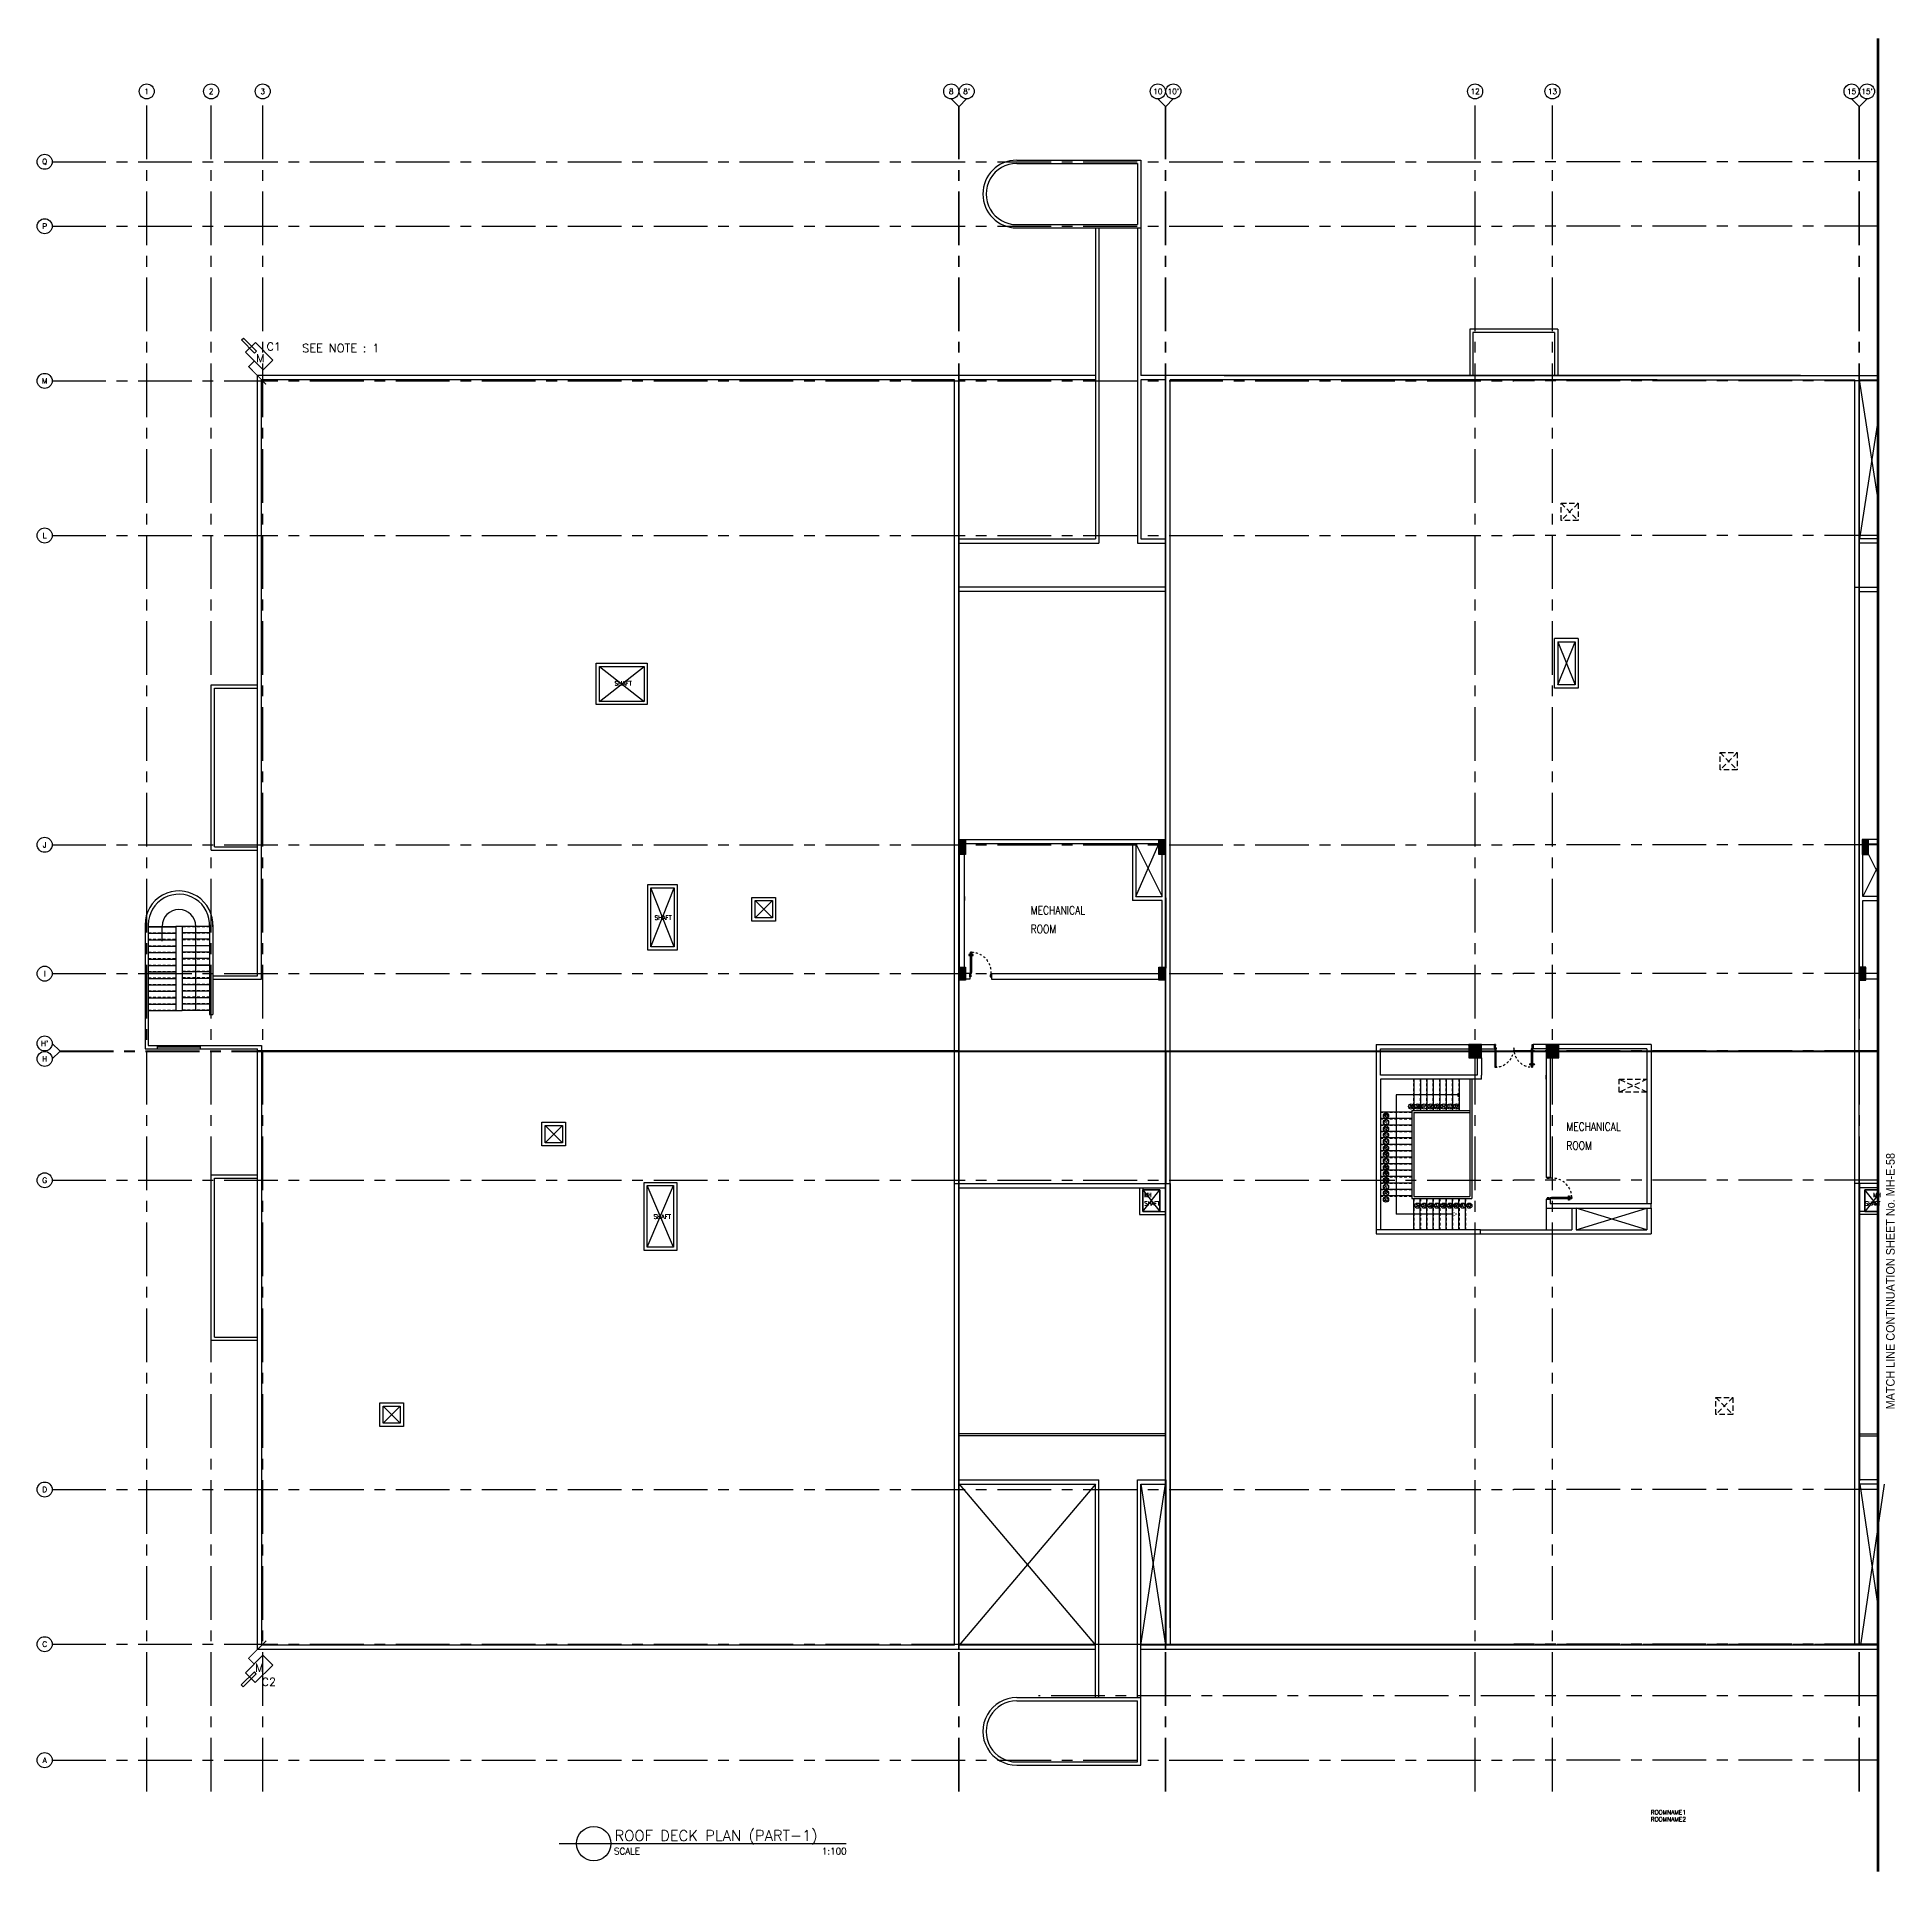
# Model space of a CAD drawing. Extents: x 89222.2 to 89308.7, y 39917.8 to 40003.3.
import ezdxf
from ezdxf.enums import TextEntityAlignment as Align

# ---------------------------------------------------------------- set-up
doc = ezdxf.new("R2010")
doc.units = 0
doc.header["$MEASUREMENT"] = 0
for name, pattern in [('CENTER2', [1.125, 0.75, -0.125, 0.125, -0.125]), ('CENTERX2', [4, 2.5, -0.5, 0.5, -0.5]), ('HIDDEN', [0.375, 0.25, -0.125]), ('HIDDEN2', [0.1875, 0.125, -0.0625])]:
    doc.linetypes.add(name, pattern=pattern)
doc.layers.get('0').update_dxf_attribs({"color": 11, "linetype": 'CONTINUOUS'})
for name, color, linetype in [('AX', 11, 'CONTINUOUS'), ('AX-CR', 11, 'CONTINUOUS'), ('AX-TXT', 11, 'CONTINUOUS'), ('AXES', 11, 'CENTERX2'), ('COL', 11, 'CONTINUOUS'), ('DOOR', 11, 'CONTINUOUS'), ('E-CCTV', 4, 'CONTINUOUS'), ('E-TV', 4, 'CONTINUOUS'), ('EJ', 11, 'CONTINUOUS'), ('ELEV', 11, 'CONTINUOUS'), ('HAT', 11, 'CONTINUOUS'), ('PROJ-L', 11, 'CONTINUOUS'), ('RM-NAME', 11, 'CONTINUOUS'), ('ROOF', 11, 'CONTINUOUS'), ('SHAFT', 11, 'CONTINUOUS'), ('SHAFTS', 11, 'CONTINUOUS'), ('STR', 11, 'CONTINUOUS'), ('STR-H', 11, 'HIDDEN2'), ('TEXT', 11, 'CONTINUOUS'), ('TITLETEXT', 11, 'CONTINUOUS'), ('TXT', 3, 'CONTINUOUS'), ('TXT1', 3, 'CONTINUOUS'), ('WALL', 11, 'CONTINUOUS'), ('WIN', 11, 'CONTINUOUS')]:
    doc.layers.add(name, color=color, linetype=linetype)
doc.styles.add('ROMANS', font='ROMANS.shx')
doc.styles.add('TTXT', font='swisse.ttf', dxfattribs={"width": 0.6})

# ---------------------------------------------------------------- blocks, each defined once
blk = doc.blocks.new('STL-DR')
at = {"layer": 'DOOR', "color": 0, "linetype": 'ByBlock'}
for p, q in [((50, 0), (0, 0)), ((0, -150), (0, 0)), ((50, -100), (50, 0)), ((0, -150), (25, -150)), ((25, -100), (50, -100)), ((25, -150), (25, -100)), ((75, -150), (25, -150)), ((25, -200), (25, -150)), ((75, -200), (25, -200)), ((75, -150), (75, -200)), ((950, -100), (950, 0)), ((950, 0), (1000, 0)), ((975, -100), (950, -100)), ((975, -150), (975, -100)), ((1000, -150), (975, -150)), ((1000, 0), (1000, -150)), ((18, -990), (9, -990)), ((9, -1055), (9, -990)), ((18, -1055), (9, -1055)), ((18, -978), (18, -1068)), ((25, -978), (18, -978)), ((18, -1055), (18, -990)), ((25, -1068), (18, -1068)), ((25, -1100), (75, -1100)), ((25, -1100), (25, -1150)), ((25, -1150), (75, -1150)), ((75, -1150), (25, -1150)), ((75, -978), (82, -978)), ((75, -1068), (82, -1068)), ((75, -1100), (75, -1150)), ((82, -978), (82, -1068)), ((82, -990), (91, -990)), ((82, -1055), (82, -990)), ((82, -1055), (91, -1055)), ((91, -1055), (91, -990))]:
    blk.add_line(p, q, dxfattribs=at)
at = {"layer": 'DOOR', "linetype": 'ByBlock'}
for p, q in [((25, -200), (25, -1100)), ((75, -1100), (75, -200))]:
    blk.add_line(p, q, dxfattribs=at)
at = {"layer": 'DOOR', "color": 0, "linetype": 'ByBlock'}
for centre in [(-24, -1023), (124, -1023)]:
    blk.add_circle(centre, 32.4, dxfattribs=at)
at = {"layer": 'DOOR', "linetype": 'HIDDEN', "ltscale": 0.5}
blk.add_arc((50, -223), 928, 271.54399, 4.48155, dxfattribs=at)
at = {"layer": 'WALL'}
for p, q in [((0, 0), (0, -150)), ((0, 0), (0, -150)), ((1000, 0), (1000, -150))]:
    blk.add_line(p, q, dxfattribs=at)
blk = doc.blocks.new('A$C272A55A0')
at = {"layer": 'DOOR', "color": 0, "linetype": 'ByBlock'}
for p, q in [((0, 900), (0, 1050)), ((50, 1050), (0, 1050)), ((0, 900), (25, 900)), ((25, 950), (50, 950)), ((25, 900), (25, 950)), ((75, 900), (25, 900)), ((25, 850), (25, 900)), ((58, 870), (42, 870)), ((42, 870), (42, 850)), ((50, 950), (50, 1050)), ((58, 850), (58, 870)), ((75, 900), (75, 850)), ((1725, 900), (1775, 900)), ((1725, 900), (1725, 850)), ((1742, 870), (1758, 870)), ((1742, 850), (1742, 870)), ((1750, 950), (1750, 1050)), ((1750, 1050), (1800, 1050)), ((1775, 950), (1750, 950)), ((1758, 870), (1758, 850)), ((1775, 900), (1775, 950)), ((1800, 900), (1775, 900)), ((1775, 850), (1775, 900)), ((1800, 1050), (1800, 900)), ((42, 850), (25, 850)), ((25, 50), (42, 50)), ((25, 50), (25, 0)), ((25, 0), (75, 0)), ((75, 0), (25, 0)), ((42, 50), (42, 30)), ((42, 30), (58, 30)), ((75, 850), (58, 850)), ((58, 50), (75, 50)), ((58, 50), (58, 30)), ((75, 50), (75, 0)), ((1718, 160), (1709, 160)), ((1709, 95), (1709, 160)), ((1718, 95), (1709, 95)), ((1725, 173), (1718, 173)), ((1718, 173), (1718, 83)), ((1718, 95), (1718, 160)), ((1725, 83), (1718, 83)), ((1725, 850), (1742, 850)), ((1742, 50), (1725, 50)), ((1725, 50), (1725, 0)), ((1775, 0), (1725, 0)), ((1725, 0), (1775, 0)), ((1742, 50), (1742, 30)), ((1758, 30), (1742, 30)), ((1758, 850), (1775, 850)), ((1775, 50), (1758, 50)), ((1758, 50), (1758, 30)), ((1775, 173), (1782, 173)), ((1775, 83), (1782, 83)), ((1775, 50), (1775, 0)), ((1782, 173), (1782, 83)), ((1782, 160), (1791, 160)), ((1782, 95), (1782, 160)), ((1782, 95), (1791, 95)), ((1791, 95), (1791, 160))]:
    blk.add_line(p, q, dxfattribs=at)
at = {"layer": 'DOOR', "color": 9, "linetype": 'ByBlock'}
for p, q in [((50, 1050), (0, 1010)), ((50, 1050), (0, 937)), ((50, 1050), (37, 950)), ((1750, 1050), (1800, 1010)), ((1750, 1050), (1800, 937)), ((1750, 1050), (1763, 950))]:
    blk.add_line(p, q, dxfattribs=at)
at = {"layer": 'DOOR', "linetype": 'ByBlock'}
for p, q in [((25, 850), (25, 50)), ((42, 850), (42, 50)), ((58, 850), (58, 50)), ((75, 50), (75, 850)), ((1725, 50), (1725, 850)), ((1742, 850), (1742, 50)), ((1758, 850), (1758, 50)), ((1775, 850), (1775, 50))]:
    blk.add_line(p, q, dxfattribs=at)
at = {"layer": 'DOOR', "color": 0, "linetype": 'ByBlock'}
for centre in [(1676, 128), (1824, 128)]:
    blk.add_circle(centre, 32.4, dxfattribs=at)
at = {"layer": 'DOOR', "color": 9, "linetype": 'ByBlock'}
for centre, radius, start, end in [((50, 1050), 54.4, 203.20738, 270), ((50, 1050), 74.4, 227.77643, 270), ((50, 1050), 94.4, 238.01819, 270), ((50, 1050), 114, 244.08384, 257.37743), ((50, 1050), 134, 248.15985, 259.28002), ((50, 1050), 154, 251.10529, 256.28577), ((50, 1050), 34.4, 180, 270), ((50, 1050), 14.4, 180, 270), ((1750, 1050), 14.4, 270, 0), ((1750, 1050), 34.4, 270, 0), ((1750, 1050), 54.4, 270, 336.79262), ((1750, 1050), 74.4, 270, 312.22357), ((1750, 1050), 94.4, 270, 301.98181), ((1750, 1050), 114, 282.62257, 295.91616), ((1750, 1050), 134, 280.71998, 291.84015), ((1750, 1050), 154, 283.71423, 288.89471)]:
    blk.add_arc(centre, radius, start, end, dxfattribs=at)
at = {"layer": 'DOOR', "linetype": 'HIDDEN', "ltscale": 0.5}
for centre, start, end in [((50, 851), 268.31738, 3.29648), ((1750, 851), 176.70352, 271.68262)]:
    blk.add_arc(centre, 851, start, end, dxfattribs=at)
at = {"layer": 'WALL', "linetype": 'ByBlock'}
blk.add_line((1800, 900), (1800, 1050), dxfattribs=at)
blk = doc.blocks.new('C5')
at = {"layer": 'HAT', "linetype": 'ByBlock'}
h = blk.add_hatch(dxfattribs=at)
h.set_pattern_fill('ANSI31', color=256, scale=300, style=0)
h.set_pattern_definition([(45, (-223356.182, -51411.005), (-26.516504, 26.516504), [])])
h.paths.add_polyline_path([(300, 300), (0, 300), (0, 0), (300, 0)])
h.paths.add_polyline_path([(600, 300), (300, 300), (300, 0), (600, 0)])
at = {"layer": 'COL'}
blk.add_lwpolyline([(600, 300), (0, 300), (0, 0), (600, 0)], close=True, dxfattribs=at)
blk = doc.blocks.new('C11')
at = {"layer": 'HAT'}
h = blk.add_hatch(dxfattribs=at)
h.set_pattern_fill('ANSI31', color=256, scale=300, style=0)
h.set_pattern_definition([(45, (-248556.182, -75061.005), (-26.5165043, 26.5165043), [])])
h.paths.add_polyline_path([(300, 700), (0, 700), (0, 350), (300, 350)])
h.paths.add_polyline_path([(300, 350), (0, 350), (0, 0), (300, 0)])
at = {"layer": 'COL'}
blk.add_lwpolyline([(300, 700), (300, 0), (0, 0), (0, 700)], close=True, dxfattribs=at)
blk = doc.blocks.new('AXU')
at = {"layer": 'AX-CR'}
blk.add_circle((0, 350), 350, dxfattribs=at)
at = {"layer": 'AX-TXT', "style": 'ROMANS'}
blk.add_attdef('AX', text='', height=250, dxfattribs=at).set_placement((0, 350), align=Align.MIDDLE)
blk = doc.blocks.new('AXL')
at = {"layer": 'AX-CR'}
blk.add_circle((-350, 0), 350, dxfattribs=at)
at = {"layer": 'AX-TXT', "style": 'ROMANS'}
blk.add_attdef('AX', text='', height=250, dxfattribs=at).set_placement((-350, 0), align=Align.MIDDLE)

msp = doc.modelspace()

# ---------------------------------------------------------------- hatches: boundary and pattern name
at = {"layer": 'HAT'}
h = msp.add_hatch(dxfattribs=at)
h.set_pattern_fill('ANSI31', color=256, scale=0.3, style=0)
h.set_pattern_definition([(45, (89025.912482, 39890.188557), (-0.0265165043, 0.0265165043), [])])
h.paths.add_polyline_path([(89274.769, 39965.95), (89274.469, 39965.95), (89274.469, 39965.6), (89274.769, 39965.6)])
h.paths.add_polyline_path([(89274.769, 39965.6), (89274.469, 39965.6), (89274.469, 39965.25), (89274.769, 39965.25)])
h = msp.add_hatch(dxfattribs=at)
h.set_pattern_fill('ANSI31', color=256, scale=300, style=0)
h.set_pattern_definition([(135, (89556.064846, 39890.188557), (0.0265165043, 0.0265165043), [])])
h.paths.add_polyline_path([(89307.209, 39965.95), (89307.509, 39965.95), (89307.509, 39965.6), (89307.209, 39965.6)])
h.paths.add_polyline_path([(89307.209, 39965.6), (89307.509, 39965.6), (89307.509, 39965.25), (89307.209, 39965.25)])
h = msp.add_hatch(dxfattribs=at)
h.set_pattern_fill('ANSI31', color=256, scale=0.3, style=0)
h.set_pattern_definition([(45, (89016.292482, 39904.688557), (-0.0265165043, 0.0265165043), [])])
h.paths.add_polyline_path([(89265.469, 39960), (89265.169, 39960), (89265.169, 39959.7), (89265.469, 39959.7)])
h.paths.add_polyline_path([(89265.469, 39959.7), (89265.169, 39959.7), (89265.169, 39959.4), (89265.469, 39959.4)])
h = msp.add_hatch(dxfattribs=at)
h.set_pattern_fill('ANSI31', color=256, scale=0.3, style=0)
h.set_pattern_definition([(45, (89025.592482, 39904.688557), (-0.0265165043, 0.0265165043), [])])
h.paths.add_polyline_path([(89274.769, 39960), (89274.469, 39960), (89274.469, 39959.7), (89274.769, 39959.7)])
h.paths.add_polyline_path([(89274.769, 39959.7), (89274.469, 39959.7), (89274.469, 39959.4), (89274.769, 39959.4)])
h = msp.add_hatch(dxfattribs=at)
h.set_pattern_fill('ANSI31', color=256, scale=300, style=0)
h.set_pattern_definition([(135, (89556.260576, 39904.688557), (0.0265165043, 0.0265165043), [])])
h.paths.add_polyline_path([(89307.084, 39960), (89307.384, 39960), (89307.384, 39959.7), (89307.084, 39959.7)])
h.paths.add_polyline_path([(89307.084, 39959.7), (89307.384, 39959.7), (89307.384, 39959.4), (89307.084, 39959.4)])

# ---------------------------------------------------------------- linework, layer by layer
for p, q in [((89228.999, 39961.9), (89228.699, 39961.9)), ((89228.699, 39961.9), (89228.699, 39957.98)), ((89228.999, 39961.9), (89228.999, 39957.98)), ((89229.11, 39960.1), (89228.999, 39960.1)), ((89229.078, 39960.08), (89228.999, 39960.08)), ((89228.699, 39957.98), (89228.999, 39957.98))]:
    msp.add_line(p, q)
at = {"layer": 'AXES'}
for p, q in [((89227.349, 39921.615), (89227.349, 40000.428)), ((89230.349, 39921.615), (89230.349, 40000.428)), ((89232.749, 39921.615), (89232.749, 40000.428)), ((89265.149, 40000.078), (89264.799, 40000.428)), ((89265.149, 39921.615), (89265.149, 40000.078)), ((89265.169, 40000.078), (89265.519, 40000.428)), ((89265.169, 39921.615), (89265.169, 40000.078)), ((89274.769, 40000.078), (89274.419, 40000.428)), ((89274.769, 39921.615), (89274.769, 40000.078)), ((89274.789, 40000.078), (89275.139, 40000.428)), ((89274.789, 39921.615), (89274.789, 40000.078)), ((89289.189, 39921.615), (89289.189, 40000.428)), ((89292.789, 39921.615), (89292.789, 40000.428)), ((89307.064, 40000.078), (89306.714, 40000.428)), ((89307.064, 39921.615), (89307.064, 40000.078)), ((89307.084, 40000.078), (89307.434, 40000.428)), ((89307.084, 39921.615), (89307.084, 40000.078)), ((89222.949, 39997.5), (89290.989, 39997.5)), ((89307.948, 39997.5), (89290.989, 39997.5)), ((89222.949, 39994.5), (89290.989, 39994.5)), ((89307.948, 39994.5), (89290.989, 39994.5)), ((89222.949, 39987.3), (89290.989, 39987.3)), ((89307.948, 39987.3), (89290.989, 39987.3)), ((89222.949, 39980.1), (89290.989, 39980.1)), ((89307.948, 39980.1), (89290.989, 39980.1)), ((89222.949, 39965.7), (89290.989, 39965.7)), ((89307.948, 39965.7), (89290.989, 39965.7)), ((89222.949, 39959.7), (89290.989, 39959.7)), ((89307.948, 39959.7), (89290.989, 39959.7)), ((89223.299, 39956.1), (89222.949, 39956.45)), ((89223.299, 39956.08), (89222.949, 39955.73)), ((89223.299, 39956.1), (89290.989, 39956.1)), ((89223.299, 39956.08), (89290.989, 39956.08)), ((89307.948, 39956.1), (89290.989, 39956.1)), ((89307.948, 39956.08), (89290.989, 39956.08)), ((89222.949, 39950.08), (89290.989, 39950.08)), ((89307.948, 39950.08), (89290.989, 39950.08)), ((89222.949, 39935.68), (89290.989, 39935.68)), ((89307.948, 39935.68), (89290.989, 39935.68)), ((89222.949, 39928.48), (89290.989, 39928.48)), ((89264.989, 39928.48), (89307.948, 39928.48)), ((89307.948, 39928.48), (89290.989, 39928.48)), ((89307.948, 39926.08), (89268.866, 39926.08)), ((89222.949, 39923.08), (89290.989, 39923.08)), ((89307.948, 39923.08), (89290.989, 39923.08))]:
    msp.add_line(p, q, dxfattribs=at)
at = {"layer": 'COL'}
for p, q in [((89248.274, 39974.15), (89250.649, 39974.15)), ((89248.274, 39972.225), (89248.274, 39974.15)), ((89250.649, 39974.15), (89250.649, 39972.743)), ((89250.649, 39972.743), (89250.649, 39972.225)), ((89250.649, 39972.225), (89248.274, 39972.225)), ((89265.469, 39965.95), (89274.769, 39965.95)), ((89274.469, 39965.75), (89265.469, 39965.75)), ((89307.948, 39965.95), (89307.509, 39965.95)), ((89307.509, 39965.75), (89307.948, 39965.75)), ((89274.619, 39963.1), (89273.244, 39963.1)), ((89273.394, 39963.3), (89274.619, 39963.3)), ((89307.948, 39963.3), (89307.234, 39963.3)), ((89307.234, 39963.1), (89307.948, 39963.1)), ((89250.5, 39949.98), (89252.024, 39949.98)), ((89250.5, 39946.81), (89250.5, 39949.98)), ((89252.024, 39949.98), (89252.024, 39946.81)), ((89250.65, 39949.83), (89251.874, 39949.83)), ((89250.65, 39946.96), (89250.65, 39949.83)), ((89251.874, 39949.83), (89251.874, 39946.96)), ((89292.489, 39948.78), (89297.389, 39948.78)), ((89297.389, 39948.98), (89292.689, 39948.98)), ((89297.389, 39948.78), (89297.389, 39948.98)), ((89289.439, 39947.78), (89293.689, 39947.78)), ((89289.439, 39947.58), (89293.689, 39947.58)), ((89252.024, 39946.81), (89250.5, 39946.81)), ((89251.874, 39946.96), (89250.65, 39946.96))]:
    msp.add_line(p, q, dxfattribs=at)
for points in [[(89248.424, 39974), (89250.499, 39974), (89250.499, 39972.375), (89248.424, 39972.375)], [(89274.769, 39965.95), (89274.769, 39965.25), (89274.469, 39965.25), (89274.469, 39965.95)], [(89307.209, 39965.95), (89307.209, 39965.25), (89307.509, 39965.25), (89307.509, 39965.95)], [(89250.674, 39963.85), (89252.049, 39963.85), (89252.049, 39960.8), (89250.674, 39960.8)], [(89250.824, 39963.7), (89251.899, 39963.7), (89251.899, 39960.95), (89250.824, 39960.95)], [(89255.524, 39963.25), (89256.624, 39963.25), (89256.624, 39962.15), (89255.524, 39962.15)], [(89255.674, 39963.1), (89256.474, 39963.1), (89256.474, 39962.3), (89255.674, 39962.3)], [(89265.469, 39960), (89265.469, 39959.4), (89265.169, 39959.4), (89265.169, 39960)], [(89274.769, 39960), (89274.769, 39959.4), (89274.469, 39959.4), (89274.469, 39960)], [(89307.084, 39960), (89307.084, 39959.4), (89307.384, 39959.4), (89307.384, 39960)], [(89245.749, 39952.78), (89246.849, 39952.78), (89246.849, 39951.68), (89245.749, 39951.68)], [(89245.899, 39952.63), (89246.699, 39952.63), (89246.699, 39951.83), (89245.899, 39951.83)], [(89289.439, 39947.78), (89284.589, 39947.78), (89284.589, 39947.58), (89289.439, 39947.58)], [(89238.199, 39939.72), (89239.299, 39939.72), (89239.299, 39938.62), (89238.199, 39938.62)], [(89238.349, 39939.57), (89239.149, 39939.57), (89239.149, 39938.77), (89238.349, 39938.77)]]:
    msp.add_lwpolyline(points, close=True, dxfattribs=at)
msp.add_lwpolyline([(89297.389, 39948.78), (89297.389, 39948.98)], dxfattribs=at)
at = {"layer": 'E-CCTV', "color": 4, "const_width": 0.05}
for points in [[(89232.358, 39988.223), (89232.093, 39987.962), (89232.905, 39987.138)], [(89232.352, 39927.557), (89232.089, 39927.822), (89232.909, 39928.638)]]:
    msp.add_lwpolyline(points, dxfattribs=at)
at = {"layer": 'E-CCTV', "color": 4, "linetype": 'Continuous'}
for points in [[(89231.854, 39989.291), (89232.458, 39988.679), (89232.372, 39988.594), (89231.768, 39989.207)], [(89232.411, 39989.088), (89233.223, 39988.263), (89232.765, 39987.811), (89231.952, 39988.636)], [(89232.396, 39926.692), (89233.216, 39927.509), (89232.762, 39927.966), (89231.941, 39927.149)], [(89231.837, 39926.494), (89232.446, 39927.101), (89232.361, 39927.186), (89231.752, 39926.58)]]:
    msp.add_3dface(points, dxfattribs=at)
at = {"layer": 'EJ'}
for p, q in [((89265.149, 39928.23), (89265.149, 39987.55)), ((89265.169, 39928.23), (89265.169, 39987.55)), ((89274.769, 39928.23), (89274.769, 39987.55)), ((89274.789, 39929.234), (89274.789, 39987.55)), ((89274.789, 39928.23), (89274.789, 39987.55)), ((89274.769, 39977.5), (89274.769, 39979.75)), ((89274.789, 39977.5), (89274.789, 39979.75)), ((89274.769, 39965.95), (89274.769, 39977.5)), ((89274.789, 39965.95), (89274.789, 39977.5)), ((89232.499, 39956.1), (89307.948, 39956.1)), ((89232.499, 39956.08), (89307.948, 39956.08)), ((89274.789, 39936.08), (89274.789, 39949.93)), ((89307.064, 39936.08), (89307.064, 39949.93)), ((89274.769, 39936.08), (89274.769, 39938.18)), ((89274.789, 39936.08), (89274.789, 39938.18)), ((89307.064, 39936.08), (89307.064, 39938.18)), ((89307.084, 39936.08), (89307.084, 39938.18))]:
    msp.add_line(p, q, dxfattribs=at)
at = {"layer": 'EJ', "color": 8}
for p, q in [((89307.064, 39977.5), (89307.064, 39979.75)), ((89307.084, 39977.5), (89307.084, 39979.75)), ((89265.149, 39977.5), (89265.149, 39959.45)), ((89307.064, 39965.95), (89307.064, 39977.5)), ((89307.084, 39965.95), (89307.084, 39977.5)), ((89274.769, 39963.3), (89274.769, 39965.95)), ((89307.084, 39963.3), (89307.084, 39965.95)), ((89274.789, 39960), (89274.789, 39965.25)), ((89307.064, 39960), (89307.064, 39965.25)), ((89274.769, 39960), (89274.769, 39963.1)), ((89274.789, 39963.225), (89274.789, 39959.95)), ((89307.064, 39963.225), (89307.064, 39959.95)), ((89307.084, 39960), (89307.084, 39963.1)), ((89274.769, 39956.08), (89274.769, 39949.93)), ((89274.789, 39956.08), (89274.789, 39949.93))]:
    msp.add_line(p, q, dxfattribs=at)
at = {"layer": 'ELEV', "linetype": 'CENTER2', "const_width": 0.12}
msp.add_lwpolyline([(89307.948, 39917.894), (89307.948, 40003.244)], dxfattribs=at)
at = {"layer": 'PROJ-L', "linetype": 'Continuous'}
for p, q in [((89288.939, 39989.7), (89288.939, 39987.55)), ((89293.039, 39989.7), (89288.939, 39989.7)), ((89293.039, 39989.7), (89288.939, 39989.7)), ((89288.939, 39989.7), (89288.939, 39987.55)), ((89293.039, 39989.7), (89293.039, 39987.55)), ((89293.039, 39989.7), (89293.039, 39987.55)), ((89289.089, 39989.55), (89289.089, 39987.55)), ((89292.889, 39989.55), (89289.089, 39989.55)), ((89292.889, 39989.55), (89289.089, 39989.55)), ((89289.089, 39989.55), (89289.089, 39987.55)), ((89292.889, 39989.55), (89292.889, 39987.55)), ((89292.889, 39989.55), (89292.889, 39987.55))]:
    msp.add_line(p, q, dxfattribs=at)
at = {"layer": 'PROJ-L'}
for p, q in [((89230.349, 39973.15), (89232.499, 39973.15)), ((89230.349, 39965.451), (89230.349, 39973.15)), ((89230.499, 39973), (89232.499, 39973)), ((89230.499, 39965.601), (89230.499, 39973)), ((89230.499, 39965.601), (89232.499, 39965.601)), ((89230.349, 39965.451), (89232.499, 39965.451)), ((89230.349, 39950.33), (89232.499, 39950.33)), ((89230.349, 39942.631), (89230.349, 39950.33)), ((89230.499, 39950.18), (89232.499, 39950.18)), ((89230.499, 39942.781), (89230.499, 39950.18)), ((89230.349, 39942.631), (89232.499, 39942.631)), ((89230.499, 39942.781), (89232.499, 39942.781))]:
    msp.add_line(p, q, dxfattribs=at)
at = {"layer": 'ROOF'}
for p, q in [((89267.848, 39997.575), (89273.624, 39997.575)), ((89273.624, 39997.575), (89273.624, 39994.425)), ((89267.848, 39997.425), (89273.474, 39997.425)), ((89273.474, 39997.425), (89273.474, 39994.575)), ((89267.848, 39994.575), (89273.474, 39994.575)), ((89267.848, 39994.425), (89273.624, 39994.425)), ((89271.524, 39994.425), (89271.524, 39979.95)), ((89271.674, 39994.425), (89271.674, 39979.75)), ((89273.474, 39994.425), (89273.474, 39979.75)), ((89273.624, 39994.425), (89273.624, 39987.55)), ((89232.499, 39959.6), (89232.499, 39987.55)), ((89265.149, 39987.55), (89232.499, 39987.55)), ((89232.699, 39959.45), (89232.699, 39987.35)), ((89264.949, 39987.35), (89232.699, 39987.35)), ((89264.949, 39928.43), (89264.949, 39987.35)), ((89265.149, 39987.55), (89265.149, 39928.23)), ((89271.524, 39987.55), (89265.169, 39987.55)), ((89271.524, 39987.35), (89265.169, 39987.35)), ((89274.769, 39987.55), (89273.624, 39987.55)), ((89273.624, 39987.35), (89273.624, 39979.95)), ((89274.769, 39987.35), (89273.624, 39987.35)), ((89274.769, 39979.95), (89274.769, 39987.35)), ((89304.343, 39987.55), (89274.789, 39987.55)), ((89297.668, 39987.35), (89274.989, 39987.35)), ((89274.989, 39929.234), (89274.989, 39987.35)), ((89277.51, 39987.55), (89307.948, 39987.55)), ((89284.185, 39987.35), (89306.864, 39987.35)), ((89306.864, 39928.43), (89306.864, 39987.35)), ((89307.064, 39928.43), (89307.064, 39987.55)), ((89307.084, 39979.95), (89307.084, 39987.55)), ((89307.084, 39987.35), (89307.948, 39987.35)), ((89265.169, 39979.75), (89265.169, 39979.95)), ((89265.169, 39979.95), (89271.524, 39979.95)), ((89265.169, 39979.75), (89271.674, 39979.75)), ((89273.474, 39979.75), (89274.769, 39979.75)), ((89273.624, 39979.95), (89274.769, 39979.95)), ((89307.948, 39979.75), (89307.064, 39979.75)), ((89307.948, 39979.95), (89307.084, 39979.95)), ((89274.769, 39977.7), (89265.169, 39977.7)), ((89306.864, 39977.7), (89307.948, 39977.7)), ((89274.769, 39977.5), (89265.169, 39977.5)), ((89265.169, 39965.952), (89265.169, 39977.5)), ((89307.084, 39977.5), (89307.948, 39977.5)), ((89230.424, 39959.6), (89232.499, 39959.6)), ((89230.424, 39959.45), (89232.699, 39959.45)), ((89229.849, 39956.35), (89232.699, 39956.35)), ((89230.424, 39956.2), (89232.499, 39956.2)), ((89232.499, 39928.23), (89232.499, 39956.2)), ((89265.149, 39956.1), (89232.499, 39956.1)), ((89265.149, 39956.08), (89232.499, 39956.08)), ((89232.699, 39956.35), (89232.699, 39950.33)), ((89232.699, 39950.33), (89232.699, 39928.43)), ((89264.949, 39949.93), (89274.989, 39949.93)), ((89274.769, 39949.93), (89274.769, 39936.08)), ((89274.989, 39949.93), (89274.989, 39928.43)), ((89307.948, 39949.93), (89306.864, 39949.93)), ((89307.084, 39949.93), (89307.084, 39936.08)), ((89265.169, 39949.73), (89274.769, 39949.73)), ((89307.948, 39949.73), (89307.084, 39949.73)), ((89274.769, 39938.28), (89265.169, 39938.28)), ((89274.769, 39938.18), (89265.169, 39938.18)), ((89307.084, 39938.28), (89307.948, 39938.28)), ((89307.084, 39938.18), (89307.948, 39938.18)), ((89265.169, 39936.13), (89271.674, 39936.13)), ((89271.674, 39925.995), (89271.674, 39936.13)), ((89273.474, 39936.13), (89274.769, 39936.13)), ((89273.474, 39925.995), (89273.474, 39936.13)), ((89274.769, 39928.43), (89274.769, 39936.13)), ((89274.789, 39936.13), (89274.789, 39928.43)), ((89307.948, 39936.13), (89307.084, 39936.13)), ((89307.084, 39928.43), (89307.084, 39936.13)), ((89265.169, 39935.93), (89271.524, 39935.93)), ((89271.524, 39925.995), (89271.524, 39935.93)), ((89273.624, 39935.93), (89274.769, 39935.93)), ((89273.624, 39925.995), (89273.624, 39935.93)), ((89307.948, 39935.93), (89307.084, 39935.93)), ((89264.949, 39928.43), (89232.699, 39928.43)), ((89271.524, 39928.43), (89265.169, 39928.43)), ((89274.769, 39928.43), (89273.624, 39928.43)), ((89307.948, 39928.43), (89274.789, 39928.43)), ((89265.149, 39928.23), (89232.499, 39928.23)), ((89271.524, 39928.23), (89265.169, 39928.23)), ((89274.769, 39928.23), (89273.624, 39928.23)), ((89307.948, 39928.23), (89274.789, 39928.23)), ((89267.848, 39925.995), (89273.624, 39925.995)), ((89267.848, 39925.845), (89273.474, 39925.845)), ((89273.474, 39922.995), (89273.474, 39925.845)), ((89273.624, 39922.845), (89273.624, 39925.995)), ((89267.848, 39922.995), (89273.474, 39922.995)), ((89267.848, 39922.845), (89273.624, 39922.845))]:
    msp.add_line(p, q, dxfattribs=at)
at = {"layer": 'ROOF', "linetype": 'Continuous'}
for p, q in [((89273.394, 39965.75), (89274.619, 39963.3)), ((89273.394, 39963.3), (89274.469, 39965.75)), ((89307.948, 39964.727), (89307.234, 39963.3)), ((89307.509, 39965.25), (89307.948, 39964.348)), ((89292.489, 39948.78), (89292.489, 39947.78))]:
    msp.add_line(p, q, dxfattribs=at)
at = {"layer": 'ROOF'}
for points in [[(89273.569, 39949.73), (89273.569, 39948.48), (89274.769, 39948.48)], [(89273.719, 39949.73), (89273.719, 39948.63), (89274.769, 39948.63)], [(89307.948, 39948.63), (89307.084, 39948.63)], [(89307.948, 39948.48), (89307.084, 39948.48)]]:
    msp.add_lwpolyline(points, dxfattribs=at)
for centre, radius, start in [((89267.848, 39996), 1.575, 90.01421), ((89267.848, 39996), 1.425, 89.99998), ((89267.848, 39924.42), 1.575, 90), ((89267.848, 39924.42), 1.425, 90.00001)]:
    msp.add_arc(centre, radius, start, 270.00003, dxfattribs=at)
at = {"layer": 'SHAFT', "linetype": 'Continuous'}
for p, q in [((89307.948, 39981.766), (89307.084, 39987.35)), ((89307.948, 39985.533), (89307.084, 39979.95)), ((89271.524, 39935.93), (89265.169, 39928.43)), ((89265.169, 39935.93), (89271.524, 39928.43)), ((89273.624, 39928.43), (89274.769, 39935.93)), ((89273.624, 39935.93), (89274.769, 39928.43))]:
    msp.add_line(p, q, dxfattribs=at)
at = {"layer": 'SHAFT', "linetype": 'HIDDEN'}
for p, q in [((89293.989, 39981.6), (89293.189, 39980.8)), ((89293.189, 39981.6), (89293.989, 39980.8)), ((89301.389, 39969.99), (89300.589, 39969.19)), ((89300.589, 39969.99), (89301.389, 39969.19)), ((89297.189, 39954.18), (89295.889, 39954.78)), ((89297.189, 39954.78), (89295.889, 39954.18)), ((89300.389, 39939.17), (89300.389, 39939.97)), ((89300.389, 39939.97), (89301.189, 39939.97)), ((89301.189, 39939.97), (89300.389, 39939.17)), ((89300.389, 39939.97), (89301.189, 39939.17)), ((89301.189, 39939.97), (89301.189, 39939.17)), ((89301.189, 39939.17), (89300.389, 39939.17))]:
    msp.add_line(p, q, dxfattribs=at)
at = {"layer": 'SHAFT'}
for p, q in [((89293.039, 39975.15), (89293.839, 39973.15)), ((89293.039, 39973.15), (89293.839, 39975.15)), ((89293.889, 39947.78), (89297.189, 39948.78)), ((89297.189, 39947.78), (89293.889, 39948.78)), ((89307.104, 39935.93), (89307.948, 39930.154)), ((89308.229, 39935.93), (89307.134, 39928.43))]:
    msp.add_line(p, q, dxfattribs=at)
at = {"layer": 'SHAFT', "linetype": 'ByBlock'}
for p, q in [((89273.719, 39949.63), (89274.519, 39948.63)), ((89273.719, 39948.63), (89274.519, 39949.63)), ((89307.948, 39948.862), (89307.334, 39949.63)), ((89307.948, 39949.397), (89307.334, 39948.63))]:
    msp.add_line(p, q, dxfattribs=at)
at = {"layer": 'SHAFT', "linetype": 'HIDDEN'}
for points in [[(89293.189, 39981.6), (89293.989, 39981.6), (89293.989, 39980.8), (89293.189, 39980.8)], [(89300.589, 39969.99), (89301.389, 39969.99), (89301.389, 39969.19), (89300.589, 39969.19)], [(89295.889, 39954.78), (89297.189, 39954.78), (89297.189, 39954.18), (89295.889, 39954.18)]]:
    msp.add_lwpolyline(points, close=True, dxfattribs=at)
at = {"layer": 'SHAFT', "linetype": 'ByBlock'}
msp.add_lwpolyline([(89273.719, 39949.63), (89274.519, 39949.63), (89274.519, 39948.63), (89273.719, 39948.63)], close=True, dxfattribs=at)
msp.add_lwpolyline([(89273.719, 39949.63), (89274.519, 39949.63), (89274.519, 39948.63), (89273.719, 39948.63)], close=True, dxfattribs=at)
at = {"layer": 'SHAFT', "linetype": 'ByBlock', "ltscale": 0.3}
msp.add_lwpolyline([(89273.719, 39948.63), (89274.519, 39948.63), (89274.519, 39949.63), (89273.719, 39949.63)], close=True, dxfattribs=at)
at = {"layer": 'SHAFT', "linetype": 'ByBlock'}
msp.add_lwpolyline([(89307.948, 39949.63), (89307.334, 39949.63), (89307.334, 39948.63), (89307.948, 39948.63)], dxfattribs=at)
msp.add_lwpolyline([(89307.948, 39949.63), (89307.334, 39949.63), (89307.334, 39948.63), (89307.948, 39948.63)], dxfattribs=at)
at = {"layer": 'SHAFT', "linetype": 'ByBlock', "ltscale": 0.3}
msp.add_lwpolyline([(89307.948, 39948.63), (89307.334, 39948.63), (89307.334, 39949.63), (89307.948, 39949.63)], dxfattribs=at)
at = {"layer": 'SHAFTS', "color": 97, "linetype": 'Continuous'}
for p, q in [((89248.424, 39972.375), (89250.499, 39974)), ((89248.424, 39974), (89250.499, 39972.375)), ((89248.424, 39972.375), (89250.499, 39974)), ((89251.899, 39960.95), (89250.824, 39963.7)), ((89250.824, 39960.95), (89251.899, 39963.7)), ((89256.474, 39963.1), (89255.674, 39962.3)), ((89255.674, 39963.1), (89256.474, 39962.3)), ((89245.899, 39952.63), (89246.699, 39951.83)), ((89246.699, 39952.63), (89245.899, 39951.83)), ((89251.874, 39946.96), (89250.649, 39949.83)), ((89250.649, 39946.96), (89251.874, 39949.83)), ((89238.349, 39939.57), (89239.149, 39938.77)), ((89239.149, 39939.57), (89238.349, 39938.77))]:
    msp.add_line(p, q, dxfattribs=at)
at = {"layer": 'SHAFTS'}
msp.add_line((89248.424, 39974), (89250.499, 39972.375), dxfattribs=at)
at = {"layer": 'SHAFTS', "linetype": 'Continuous'}
for p, q in [((89251.899, 39960.95), (89250.824, 39963.7)), ((89250.824, 39960.95), (89251.899, 39963.7)), ((89251.874, 39946.96), (89250.649, 39949.83)), ((89250.649, 39946.96), (89251.874, 39949.83))]:
    msp.add_line(p, q, dxfattribs=at)
at = {"layer": 'STR', "linetype": 'HIDDEN2'}
for p, q in [((89227.424, 39961.9), (89228.699, 39961.9)), ((89227.424, 39961.88), (89228.699, 39961.88)), ((89227.424, 39961.6), (89228.699, 39961.6)), ((89227.424, 39961.3), (89228.699, 39961.3)), ((89230.274, 39961.88), (89228.999, 39961.88)), ((89230.274, 39961.58), (89228.999, 39961.58)), ((89230.274, 39961.28), (89228.999, 39961.28)), ((89227.424, 39961), (89228.699, 39961)), ((89227.424, 39960.98), (89228.699, 39960.98)), ((89227.424, 39960.7), (89228.699, 39960.7)), ((89227.424, 39960.4), (89228.699, 39960.4)), ((89230.274, 39960.68), (89228.999, 39960.68)), ((89230.274, 39960.38), (89228.999, 39960.38)), ((89227.424, 39960.1), (89228.699, 39960.1)), ((89227.424, 39959.8), (89228.699, 39959.8)), ((89227.424, 39959.5), (89228.699, 39959.5)), ((89230.274, 39959.8), (89228.999, 39959.8)), ((89230.274, 39959.5), (89228.999, 39959.5)), ((89227.424, 39959.2), (89228.699, 39959.2)), ((89227.424, 39958.9), (89228.699, 39958.9)), ((89227.424, 39958.6), (89228.699, 39958.6)), ((89230.274, 39959.2), (89228.999, 39959.2)), ((89230.274, 39958.9), (89228.999, 39958.9)), ((89230.274, 39958.6), (89228.999, 39958.6)), ((89227.424, 39958.3), (89228.699, 39958.3)), ((89227.424, 39958), (89228.699, 39958)), ((89230.274, 39958.3), (89228.999, 39958.3)), ((89230.274, 39958), (89228.999, 39958))]:
    msp.add_line(p, q, dxfattribs=at)
at = {"layer": 'STR'}
for p, q in [((89227.424, 39961.9), (89228.699, 39961.9)), ((89227.424, 39961.88), (89228.699, 39961.88)), ((89227.424, 39961.58), (89228.699, 39961.58)), ((89227.424, 39961.28), (89228.699, 39961.28)), ((89228.061, 39961.207), (89228.061, 39961.902)), ((89230.274, 39961.9), (89228.999, 39961.9)), ((89230.274, 39961.6), (89228.999, 39961.6)), ((89230.274, 39961.3), (89228.999, 39961.3)), ((89229.636, 39957.98), (89229.636, 39961.902)), ((89227.424, 39960.98), (89228.699, 39960.98)), ((89227.424, 39960.68), (89228.699, 39960.68)), ((89227.424, 39960.38), (89228.699, 39960.38)), ((89230.274, 39961), (89228.999, 39961)), ((89230.274, 39960.7), (89228.999, 39960.7)), ((89230.274, 39960.4), (89228.999, 39960.4)), ((89227.424, 39960.08), (89228.699, 39960.08)), ((89227.424, 39959.78), (89228.699, 39959.78)), ((89227.424, 39959.48), (89228.699, 39959.48)), ((89230.274, 39960.1), (89228.999, 39960.1)), ((89230.274, 39960.08), (89228.999, 39960.08)), ((89230.274, 39959.78), (89228.999, 39959.78)), ((89230.274, 39959.48), (89228.999, 39959.48)), ((89227.424, 39959.18), (89228.699, 39959.18)), ((89227.424, 39958.88), (89228.699, 39958.88)), ((89227.424, 39958.58), (89228.699, 39958.58)), ((89230.274, 39959.18), (89228.999, 39959.18)), ((89230.274, 39958.88), (89228.999, 39958.88)), ((89230.274, 39958.58), (89228.999, 39958.58)), ((89227.424, 39958.28), (89228.699, 39958.28)), ((89227.424, 39957.98), (89228.699, 39957.98)), ((89230.274, 39958.28), (89228.999, 39958.28)), ((89230.274, 39957.98), (89228.999, 39957.98)), ((89286.359, 39953.33), (89286.359, 39954.78)), ((89286.659, 39953.33), (89286.659, 39954.78)), ((89286.959, 39953.33), (89286.959, 39954.78)), ((89287.259, 39953.33), (89287.259, 39954.78)), ((89287.559, 39953.33), (89287.559, 39954.78)), ((89287.859, 39953.33), (89287.859, 39954.78)), ((89288.159, 39953.33), (89288.159, 39954.78)), ((89288.459, 39953.33), (89288.459, 39954.78)), ((89288.939, 39954.78), (89288.939, 39949.33)), ((89289.039, 39954.78), (89289.039, 39949.23)), ((89285.514, 39954.055), (89285.514, 39948.505)), ((89288.439, 39954.055), (89285.514, 39954.055)), ((89286.239, 39953.25), (89284.789, 39953.25)), ((89286.239, 39952.95), (89284.789, 39952.95)), ((89286.239, 39952.65), (89284.789, 39952.65)), ((89286.239, 39953.33), (89288.939, 39953.33)), ((89286.239, 39953.33), (89286.239, 39949.23)), ((89286.339, 39953.23), (89288.939, 39953.23)), ((89286.339, 39953.23), (89286.339, 39949.33)), ((89286.239, 39952.35), (89284.789, 39952.35)), ((89286.239, 39952.05), (89284.789, 39952.05)), ((89286.239, 39951.75), (89284.789, 39951.75)), ((89286.239, 39951.45), (89284.789, 39951.45)), ((89286.239, 39951.15), (89284.789, 39951.15)), ((89286.239, 39950.85), (89284.789, 39950.85)), ((89286.239, 39950.55), (89284.789, 39950.55)), ((89286.239, 39950.25), (89284.789, 39950.25)), ((89286.239, 39949.95), (89284.789, 39949.95)), ((89286.239, 39949.65), (89284.789, 39949.65)), ((89286.239, 39949.35), (89284.789, 39949.35)), ((89286.239, 39949.23), (89289.039, 39949.23)), ((89286.319, 39949.23), (89286.319, 39947.78)), ((89286.339, 39949.33), (89288.939, 39949.33)), ((89286.619, 39949.23), (89286.619, 39947.78)), ((89286.919, 39949.23), (89286.919, 39947.78)), ((89287.219, 39949.23), (89287.219, 39947.78)), ((89287.519, 39949.23), (89287.519, 39947.78)), ((89287.819, 39949.23), (89287.819, 39947.78)), ((89288.119, 39949.23), (89288.119, 39947.78)), ((89288.419, 39949.23), (89288.419, 39947.78)), ((89288.719, 39949.23), (89288.719, 39947.78)), ((89288.139, 39948.505), (89285.514, 39948.505))]:
    msp.add_line(p, q, dxfattribs=at)
at = {"layer": 'STR', "const_width": 0.0215}
msp.add_lwpolyline([(89288.139, 39948.62), (89288.139, 39948.389), (89288.339, 39948.505)], close=True, dxfattribs=at)
at = {"layer": 'STR', "color": 11}
for centre in [(89286.215, 39953.514), (89286.503, 39953.514), (89286.815, 39953.514), (89287.115, 39953.514), (89287.415, 39953.514), (89287.715, 39953.514), (89288.015, 39953.514), (89288.315, 39953.514), (89285.04, 39953.086), (89285.04, 39952.786), (89285.04, 39952.486), (89285.04, 39952.186), (89285.04, 39951.886), (89285.04, 39951.586), (89285.04, 39951.286), (89285.04, 39950.986), (89285.04, 39950.686), (89285.04, 39950.386), (89285.04, 39950.086), (89285.04, 39949.786), (89285.04, 39949.486), (89285.04, 39949.186), (89286.503, 39948.898), (89286.815, 39948.898), (89287.115, 39948.898), (89287.415, 39948.898), (89287.715, 39948.898), (89288.015, 39948.898), (89288.315, 39948.898), (89288.615, 39948.898), (89288.915, 39948.898)]:
    msp.add_circle(centre, 0.123, dxfattribs=at)
at = {"layer": 'STR'}
for centre, radius, start, end in [((89228.849, 39961.902), 0.787, 0, 180), ((89288.439, 39954.055), 0.075, 90, 270), ((89288.439, 39954.055), 0.065, 90, 270)]:
    msp.add_arc(centre, radius, start, end, dxfattribs=at)
at = {"layer": 'STR-H'}
for p, q in [((89286.339, 39953.33), (89286.339, 39954.78)), ((89286.639, 39953.33), (89286.639, 39954.78)), ((89286.939, 39953.33), (89286.939, 39954.78)), ((89287.239, 39953.33), (89287.239, 39954.78)), ((89287.539, 39953.33), (89287.539, 39954.78)), ((89287.839, 39953.33), (89287.839, 39954.78)), ((89288.139, 39953.33), (89288.139, 39954.78)), ((89288.439, 39953.33), (89288.439, 39954.78)), ((89286.239, 39953.23), (89284.789, 39953.23)), ((89286.239, 39952.93), (89284.789, 39952.93)), ((89286.239, 39952.63), (89284.789, 39952.63)), ((89286.239, 39952.33), (89284.789, 39952.33)), ((89286.239, 39952.03), (89284.789, 39952.03)), ((89286.239, 39951.73), (89284.789, 39951.73)), ((89286.239, 39951.43), (89284.789, 39951.43)), ((89286.239, 39951.13), (89284.789, 39951.13)), ((89286.239, 39950.83), (89284.789, 39950.83)), ((89286.239, 39950.53), (89284.789, 39950.53)), ((89286.239, 39950.23), (89284.789, 39950.23)), ((89286.239, 39949.93), (89284.789, 39949.93)), ((89286.239, 39949.63), (89284.789, 39949.63)), ((89286.239, 39949.33), (89284.789, 39949.33)), ((89286.339, 39949.23), (89286.339, 39947.78)), ((89286.639, 39949.23), (89286.639, 39947.78)), ((89286.939, 39949.23), (89286.939, 39947.78)), ((89287.239, 39949.23), (89287.239, 39947.78)), ((89287.539, 39949.23), (89287.539, 39947.78)), ((89287.839, 39949.23), (89287.839, 39947.78)), ((89288.139, 39949.23), (89288.139, 39947.78)), ((89288.439, 39949.23), (89288.439, 39947.78)), ((89288.739, 39949.23), (89288.739, 39947.78))]:
    msp.add_line(p, q, dxfattribs=at)
at = {"layer": 'TEXT'}
msp.add_line((89246.557, 39919.196), (89259.908, 39919.196), dxfattribs=at)
msp.add_circle((89248.16, 39919.196), 0.8, dxfattribs=at)
at = {"layer": 'WALL'}
for p, q in [((89292.889, 39973), (89292.889, 39975.3)), ((89293.989, 39975.3), (89292.889, 39975.3)), ((89293.039, 39975.15), (89293.839, 39975.15)), ((89293.039, 39975.15), (89293.039, 39973.15)), ((89293.839, 39975.15), (89293.839, 39973.15)), ((89293.989, 39975.3), (89293.989, 39973)), ((89293.989, 39973), (89292.889, 39973)), ((89293.839, 39973.15), (89293.039, 39973.15)), ((89273.244, 39965.75), (89273.244, 39963.1)), ((89273.394, 39965.75), (89273.394, 39963.3)), ((89265.169, 39965.35), (89265.169, 39959.45)), ((89265.419, 39960), (89265.419, 39965.25)), ((89274.619, 39963.3), (89274.619, 39965.25)), ((89307.234, 39963.3), (89307.234, 39965.25)), ((89265.419, 39963.3), (89265.419, 39963.1)), ((89274.619, 39960), (89274.619, 39963.1)), ((89307.234, 39960), (89307.234, 39963.1)), ((89227.274, 39961.975), (89227.274, 39956.2)), ((89227.424, 39961.975), (89227.424, 39956.35)), ((89230.274, 39961.975), (89230.274, 39957.8)), ((89230.424, 39961.975), (89230.424, 39957.8)), ((89265.669, 39959.7), (89265.469, 39959.7)), ((89265.669, 39959.45), (89265.469, 39959.45)), ((89265.669, 39959.7), (89265.669, 39959.45)), ((89266.669, 39959.7), (89266.669, 39959.45)), ((89266.669, 39959.7), (89274.469, 39959.7)), ((89266.669, 39959.45), (89274.469, 39959.45)), ((89307.948, 39959.7), (89307.384, 39959.7)), ((89307.948, 39959.45), (89307.384, 39959.45)), ((89230.274, 39957.8), (89230.424, 39957.8)), ((89227.274, 39956.2), (89227.849, 39956.2)), ((89227.424, 39956.35), (89227.849, 39956.35)), ((89227.849, 39956.2), (89227.849, 39956.35)), ((89229.849, 39956.2), (89229.849, 39956.35)), ((89229.849, 39956.2), (89230.424, 39956.2)), ((89284.589, 39956.4), (89288.889, 39956.4)), ((89284.589, 39956.4), (89284.589, 39947.58)), ((89284.789, 39954.98), (89284.789, 39956.2)), ((89284.789, 39956.2), (89288.889, 39956.2)), ((89289.489, 39956.4), (89290.089, 39956.4)), ((89289.489, 39956.2), (89290.089, 39956.2)), ((89290.089, 39956.4), (89290.089, 39956.2)), ((89291.889, 39956.4), (89291.889, 39956.2)), ((89292.489, 39956.4), (89291.889, 39956.4)), ((89292.489, 39956.2), (89291.889, 39956.2)), ((89297.389, 39956.4), (89293.089, 39956.4)), ((89297.189, 39956.2), (89293.089, 39956.2)), ((89297.189, 39956.2), (89297.189, 39954.18)), ((89297.389, 39956.4), (89297.389, 39954.18)), ((89289.289, 39955.78), (89289.289, 39954.98)), ((89289.489, 39955.78), (89289.489, 39954.98)), ((89292.489, 39955.78), (89292.489, 39950.205)), ((89292.689, 39955.78), (89292.689, 39950.205)), ((89289.289, 39954.98), (89284.789, 39954.98)), ((89289.489, 39954.78), (89284.789, 39954.78)), ((89284.789, 39954.78), (89284.789, 39947.78)), ((89289.489, 39954.78), (89288.289, 39954.78)), ((89289.489, 39954.78), (89289.489, 39954.98)), ((89289.489, 39954.78), (89289.489, 39954.98)), ((89292.489, 39954.78), (89292.489, 39954.98)), ((89292.489, 39954.78), (89292.489, 39954.98)), ((89292.489, 39954.78), (89292.489, 39954.98)), ((89297.189, 39954.18), (89297.189, 39948.98)), ((89297.389, 39954.18), (89297.389, 39948.98)), ((89292.689, 39950.205), (89292.489, 39950.205)), ((89292.489, 39949.205), (89292.489, 39948.78)), ((89292.689, 39949.205), (89292.489, 39949.205)), ((89292.489, 39949.205), (89292.489, 39949.005)), ((89292.689, 39949.205), (89292.689, 39948.98)), ((89292.689, 39949.205), (89292.689, 39949.005)), ((89293.689, 39948.78), (89293.689, 39947.78)), ((89293.689, 39948.78), (89293.689, 39947.78)), ((89293.889, 39948.78), (89293.889, 39947.78)), ((89293.889, 39948.78), (89293.889, 39947.78)), ((89297.189, 39948.78), (89297.189, 39947.78)), ((89297.389, 39948.78), (89297.389, 39947.58)), ((89289.439, 39947.78), (89293.389, 39947.78)), ((89289.439, 39947.58), (89293.389, 39947.58)), ((89290.989, 39947.78), (89293.689, 39947.78)), ((89290.989, 39947.78), (89293.389, 39947.78)), ((89290.989, 39947.58), (89297.389, 39947.58)), ((89290.989, 39947.58), (89293.389, 39947.58)), ((89293.889, 39947.78), (89294.253, 39947.78)), ((89293.889, 39947.78), (89297.189, 39947.78))]:
    msp.add_line(p, q, dxfattribs=at)
for radius, start, end in [(1.575, 356.52974, 180), (1.425, 356.16393, 180.00002)]:
    msp.add_arc((89228.849, 39961.975), radius, start, end, dxfattribs=at)
at = {"layer": 'WIN'}
for p, q in [((89227.849, 39956.35), (89229.849, 39956.35)), ((89227.849, 39956.3), (89229.849, 39956.3)), ((89227.849, 39956.2), (89229.849, 39956.2))]:
    msp.add_line(p, q, dxfattribs=at)

# ---------------------------------------------------------------- block references
at = {"layer": 'AX', "xscale": 0.001, "yscale": 0.001, "zscale": 0.001}
for name, p, values in [('AXU', (89227.349, 40000.428), {'AX': '1'}), ('AXU', (89230.349, 40000.428), {'AX': '2'}), ('AXU', (89232.749, 40000.428), {'AX': '3'}), ('AXU', (89264.799, 40000.428), {'AX': '8'}), ('AXU', (89265.519, 40000.428), {'AX': "8'"}), ('AXU', (89274.419, 40000.428), {'AX': '10'}), ('AXU', (89275.139, 40000.428), {'AX': "10'"}), ('AXU', (89289.189, 40000.428), {'AX': '12'}), ('AXU', (89289.189, 40000.428), {'AX': '12'}), ('AXU', (89292.789, 40000.428), {'AX': '13'}), ('AXU', (89292.789, 40000.428), {'AX': '13'}), ('AXL', (89222.949, 39997.5), {'AX': 'Q'}), ('AXL', (89222.949, 39994.5), {'AX': 'P'}), ('AXL', (89222.949, 39987.3), {'AX': 'M'}), ('AXL', (89222.949, 39980.1), {'AX': 'L'}), ('AXL', (89222.949, 39965.7), {'AX': 'J'}), ('AXL', (89222.949, 39959.7), {'AX': 'I'}), ('AXL', (89222.949, 39956.45), {'AX': "H'"}), ('AXL', (89222.949, 39955.73), {'AX': 'H'}), ('AXL', (89222.949, 39950.08), {'AX': 'G'}), ('AXL', (89222.949, 39935.68), {'AX': 'D'}), ('AXL', (89222.949, 39928.48), {'AX': 'C'}), ('AXL', (89222.949, 39923.08), {'AX': 'A'})]:
    msp.add_blockref(name, p, dxfattribs=at).add_auto_attribs(values)
at = {"layer": 'AXES', "xscale": 0.001, "yscale": 0.001, "zscale": 0.001}
for p, values in [((89289.189, 40000.428), {'AX': '12'}), ((89289.189, 40000.428), {'AX': '12'}), ((89292.789, 40000.428), {'AX': '13'}), ((89292.789, 40000.428), {'AX': '13'}), ((89306.714, 40000.428), {'AX': '15'}), ((89307.434, 40000.428), {'AX': "15'"})]:
    msp.add_blockref('AXU', p, dxfattribs=at).add_auto_attribs(values)
at = {"layer": 'COL', "xscale": 0.001, "yscale": 0.001, "zscale": 0.001}
for name, p in [('C11', (89265.169, 39965.25)), ('C5', (89288.889, 39956.1)), ('C5', (89288.889, 39955.78)), ('C5', (89292.489, 39956.1)), ('C5', (89292.489, 39955.78))]:
    msp.add_blockref(name, p, dxfattribs=at)
at = {"layer": 'DOOR', "color": 1, "yscale": 0.001, "zscale": 0.001}
for p, xscale, rotation in [((89265.669, 39959.55), -0.001, 180), ((89292.539, 39949.205), 0.001, 90)]:
    msp.add_blockref('STL-DR', p, dxfattribs=dict(at, xscale=xscale, rotation=rotation))
at = {"layer": 'DOOR', "color": 0, "linetype": 'ByBlock', "xscale": 0.001, "yscale": 0.001, "zscale": 0.001}
msp.add_blockref('A$C272A55A0', (89290.089, 39955.349), dxfattribs=at)

# ---------------------------------------------------------------- texts
at = {"layer": 'E-CCTV', "color": 4, "linetype": 'Continuous', "style": 'ROMANS'}
for s, p in [('C1', (89232.931, 39988.709)), ('M', (89232.447, 39988.166)), ('M', (89232.403, 39927.2)), ('C2', (89232.703, 39926.537))]:
    msp.add_text(s, height=0.375, dxfattribs=at).set_placement(p)
at = {"layer": 'E-TV', "color": 4, "style": 'ROMANS'}
msp.add_text('SEE NOTE : 1', height=0.39, dxfattribs=at).set_placement((89234.586, 39988.629))
at = {"layer": 'RM-NAME', "style": 'ROMANS'}
for tag, text, p in [('ROOMNAME1', '', (89298.184, 39920.655)), ('ROOMNAME2', 'ROOMNAME', (89298.184, 39920.331))]:
    msp.add_attdef(tag, text=text, height=0.2, dxfattribs=at).set_placement(p, align=Align.MIDDLE)
at = {"layer": 'SHAFT', "style": 'ROMANS'}
for p in [(89249.529, 39973.215), (89251.389, 39962.307), (89251.347, 39948.392)]:
    msp.add_text('SHAFT', height=0.2, dxfattribs=at).set_placement(p, align=Align.MIDDLE)
at = {"layer": 'SHAFT', "style": 'ROMANS', "width": 0.8}
for s, p in [('MH', (89273.955, 39949.398)), ('SHAFT', (89274.156, 39948.998))]:
    msp.add_text(s, height=0.2, dxfattribs=at).set_placement(p, align=Align.MIDDLE)
at = {"layer": 'SHAFT', "linetype": 'ByBlock', "style": 'ROMANS', "width": 0.8}
for s, p in [('SHAFT', (89307.697, 39948.998)), ('MH', (89307.898, 39949.398))]:
    msp.add_text(s, height=0.2, dxfattribs=at).set_placement(p, align=Align.MIDDLE)
at = {"layer": 'STR', "color": 9, "style": 'ROMANS', "width": 0.8}
for s, p in [('39', (89286.214, 39953.52)), ('38', (89286.502, 39953.52)), ('37', (89286.79, 39953.52)), ('36', (89287.102, 39953.52)), ('35', (89287.402, 39953.52)), ('34', (89287.702, 39953.52)), ('33', (89288.002, 39953.52)), ('32', (89288.302, 39953.52)), ('40', (89285.027, 39953.093)), ('41', (89285.027, 39952.793)), ('42', (89285.027, 39952.493)), ('43', (89285.027, 39952.193)), ('44', (89285.027, 39951.893)), ('45', (89285.027, 39951.593)), ('46', (89285.027, 39951.293)), ('47', (89285.027, 39950.993)), ('50', (89285.027, 39950.093)), ('48', (89285.027, 39950.693)), ('49', (89285.027, 39950.393)), ('51', (89285.027, 39949.793)), ('52', (89285.027, 39949.493)), ('53', (89285.027, 39949.193)), ('54', (89286.521, 39948.904)), ('55', (89286.821, 39948.904)), ('56', (89287.121, 39948.904)), ('57', (89287.421, 39948.904)), ('58', (89287.721, 39948.904)), ('59', (89288.021, 39948.904)), ('60', (89288.321, 39948.904)), ('61', (89288.621, 39948.904)), ('62', (89288.921, 39948.904))]:
    msp.add_text(s, height=0.125, rotation=345, dxfattribs=at).set_placement(p, align=Align.MIDDLE)
at = {"layer": 'TITLETEXT', "color": 2, "style": 'ROMANS'}
msp.add_text('ROOF DECK PLAN (PART-1)', height=0.5, dxfattribs=at).set_placement((89249.13, 39919.32))
at = {"layer": 'TXT', "style": 'ROMANS', "width": 0.8}
for s, p in [('MECHANICAL', (89268.504, 39962.458)), ('ROOM', (89268.504, 39961.581)), ('MECHANICAL', (89293.438, 39952.381)), ('ROOM', (89293.438, 39951.503))]:
    msp.add_text(s, height=0.3885, dxfattribs=at).set_placement(p)
at = {"layer": 'TXT', "style": 'ROMANS'}
for s, p in [('SCALE', (89249.097, 39918.694)), ('1:100', (89258.776, 39918.694))]:
    msp.add_text(s, height=0.3, dxfattribs=at).set_placement(p)
at = {"layer": 'TXT1', "color": 6, "style": 'TTXT', "width": 0.9}
msp.add_text('MATCH LINE CONTINUATION SHEET No. MH-E-58', height=0.40118, rotation=90, dxfattribs=at).set_placement((89308.722, 39939.414))

doc.saveas('drawing.dxf')
